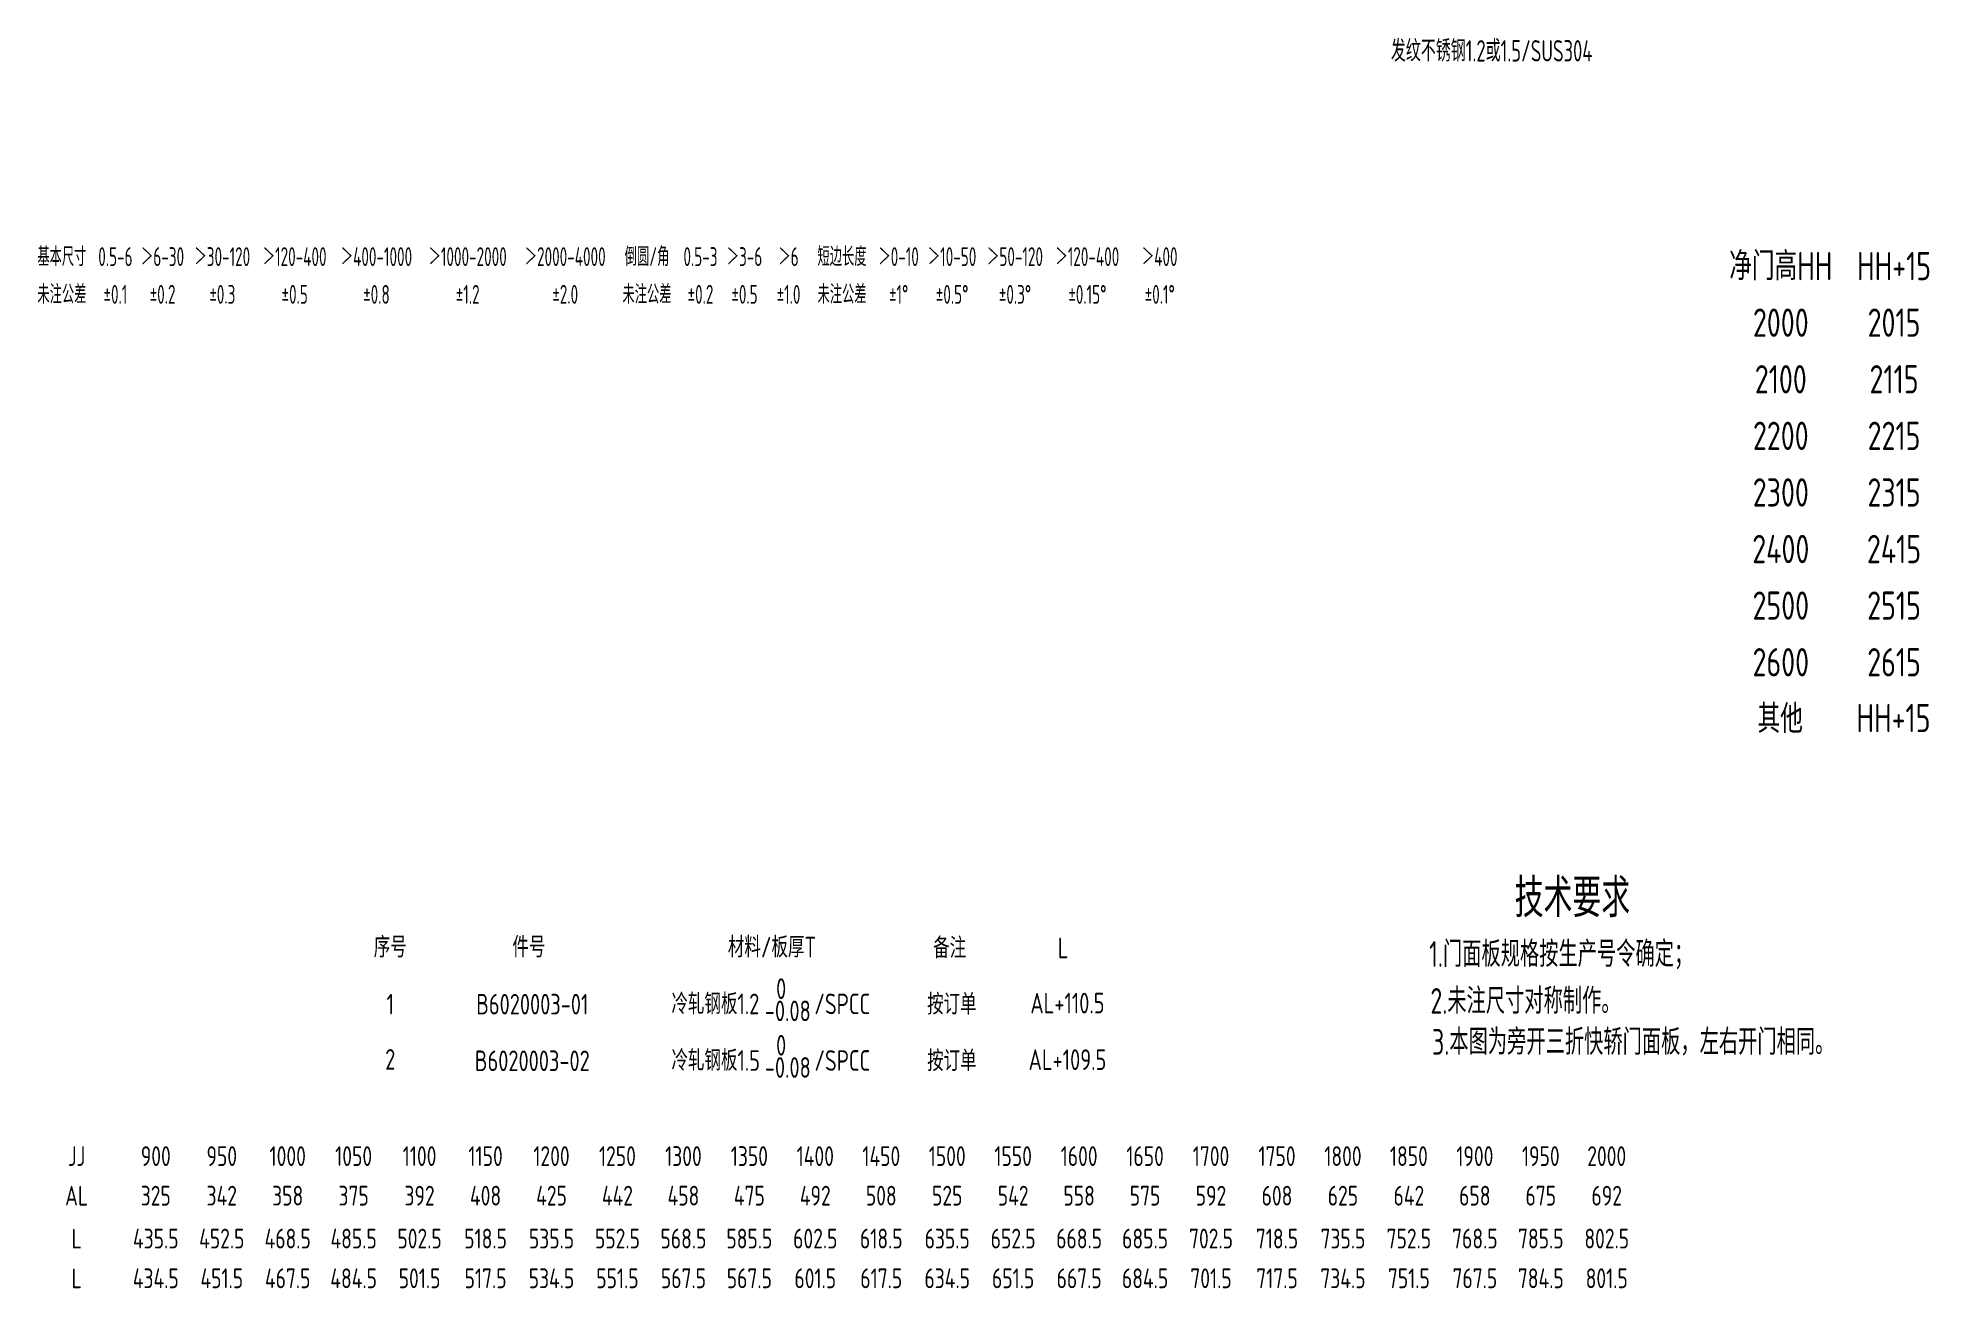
# Model space of a CAD drawing. Header units: inches. Extents: x 14216 to 120088, y -28681 to 23559.
# Drawn here: x 94654 to 94954.7, y 19220.7 to 19419.5 of the extents above; entities that cross this region are included whole.
import ezdxf
from ezdxf.enums import TextEntityAlignment as Align

# ---------------------------------------------------------------- set-up
doc = ezdxf.new("R2010")
doc.units = ezdxf.units.IN
doc.header["$LTSCALE"] = 0.3
doc.header["$MEASUREMENT"] = 0
for name, color, linetype in [('2', 2, 'Continuous'), ('2细实线', 2, 'Continuous'), ('7', 4, 'Continuous')]:
    doc.layers.add(name, color=color, linetype=linetype)
doc.styles.add('HZ', font='isocp2.shx', dxfattribs={"width": 0.7, "bigfont": 'hztxt.shx'})

msp = doc.modelspace()

# ---------------------------------------------------------------- texts
at = {"layer": '2', "color": 6, "style": 'HZ', "width": 0.7}
msp.add_text('发纹不锈钢1.2或1.5/SUS304', height=3.4, dxfattribs=at).set_placement((94869.1, 19415.76))
at = {"layer": '2', "style": 'HZ', "width": 0.75}
for s, p in [('1.门面板规格按生产号令确定；', (94875.19, 19271.79)), ('2.未注尺寸对称制作。', (94875.39, 19264.33)), ('3.本图为旁开三折快轿门面板，左右开门相同。', (94875.65, 19257.81))]:
    msp.add_text(s, height=4.08, dxfattribs=at).set_placement(p)
at = {"layer": '2细实线', "style": 'HZ'}
for s, height, width, p in [('基本尺寸', 3, 0.65, (94657.86, 19384.73)), ('0.5-6', 3, 0.65, (94666.36, 19384.73)), ('＞6-30', 3, 0.65, (94673.86, 19384.73)), ('＞30-120', 3, 0.65, (94683.36, 19384.73)), ('＞120-400', 3, 0.65, (94694.86, 19384.73)), ('＞400-1000', 3, 0.65, (94707.86, 19384.73)), ('＞1000-2000', 3, 0.65, (94722.36, 19384.73)), ('＞2000-4000', 3, 0.65, (94737.86, 19384.73)), ('倒圆/角', 3, 0.65, (94750.86, 19384.73)), ('0.5-3', 3, 0.65, (94759.36, 19384.73)), ('＞3-6', 3, 0.65, (94766.36, 19384.73)), ('＞6', 3, 0.65, (94773.36, 19384.73)), ('短边长度', 3, 0.65, (94781.86, 19384.73)), ('＞0-10', 3, 0.65, (94790.86, 19384.73)), ('＞10-50', 3, 0.65, (94799.36, 19384.73)), ('＞50-120', 3, 0.65, (94809.36, 19384.73)), ('＞120-400', 3, 0.65, (94820.86, 19384.73)), ('＞400', 3, 0.65, (94832.36, 19384.73)), ('净门高HH', 4.5, 0.8, (94931.08, 19383.23)), ('HH+15', 4.5, 0.8, (94949.08, 19383.23)), ('未注公差', 3, 0.65, (94657.86, 19378.73)), ('%%p0.1', 3, 0.65, (94666.36, 19378.73)), ('%%p0.2', 3, 0.65, (94673.86, 19378.73)), ('%%p0.3', 3, 0.65, (94683.36, 19378.73)), ('%%p0.5', 3, 0.65, (94694.86, 19378.73)), ('%%p0.8', 3, 0.65, (94707.86, 19378.73)), ('%%p1.2', 3, 0.65, (94722.36, 19378.73)), ('%%p2.0', 3, 0.65, (94737.86, 19378.73)), ('未注公差', 3, 0.65, (94750.86, 19378.73)), ('%%p0.2', 3, 0.65, (94759.36, 19378.73)), ('%%p0.5', 3, 0.65, (94766.36, 19378.73)), ('%%p1.0', 3, 0.65, (94773.36, 19378.73)), ('未注公差', 3, 0.65, (94781.86, 19378.73)), ('%%p1%%d', 3, 0.65, (94790.86, 19378.73)), ('%%p0.5%%d', 3, 0.65, (94799.36, 19378.73)), ('%%p0.3%%d', 3, 0.65, (94809.36, 19378.73)), ('%%p0.15%%d', 3, 0.65, (94820.86, 19378.73)), ('%%p0.1%%d', 3, 0.65, (94832.36, 19378.73)), ('2000', 4.5, 0.8, (94931.08, 19374.23)), ('2015', 4.5, 0.8, (94949.08, 19374.23)), ('2100', 4.5, 0.8, (94931.08, 19365.23)), ('2115', 4.5, 0.8, (94949.08, 19365.23)), ('2200', 4.5, 0.8, (94931.08, 19356.23)), ('2215', 4.5, 0.8, (94949.08, 19356.23)), ('2300', 4.5, 0.8, (94931.08, 19347.23)), ('2315', 4.5, 0.8, (94949.08, 19347.23)), ('2400', 4.5, 0.8, (94931.08, 19338.23)), ('2415', 4.5, 0.8, (94949.08, 19338.23)), ('2500', 4.5, 0.8, (94931.08, 19329.23)), ('2515', 4.5, 0.8, (94949.08, 19329.23)), ('2600', 4.5, 0.8, (94931.08, 19320.23)), ('2615', 4.5, 0.8, (94949.08, 19320.23)), ('其他', 4.5, 0.8, (94930.99, 19311.23)), ('HH+15', 4.5, 0.8, (94948.99, 19311.36)), ('序号', 3.276, 0.8, (94710.05, 19274.92)), ('件号', 3.276, 0.8, (94732.09, 19274.92)), ('材料/板厚T', 3.276, 0.8, (94770.73, 19274.92)), ('备注', 3.276, 0.8, (94798.97, 19274.8)), ('L', 3.28, 0.8, (94817, 19274.8)), ('1', 3.28, 0.8, (94710.05, 19265.85)), ('B6020003-01', 3.276, 0.8, (94732.63, 19265.85)), ('2', 3.28, 0.8, (94710.05, 19257.07)), ('B6020003-02', 3.276, 0.8, (94732.63, 19256.85)), ('JJ', 3.145, 0.8, (94660.2, 19241.69)), ('900', 3.145, 0.8, (94672.78, 19241.69)), ('950', 3.145, 0.8, (94683.27, 19241.69)), ('1000', 3.145, 0.8, (94693.75, 19241.69)), ('1050', 3.145, 0.8, (94704.23, 19241.69)), ('1100', 3.145, 0.8, (94714.71, 19241.69)), ('1150', 3.145, 0.8, (94725.2, 19241.69)), ('1200', 3.145, 0.8, (94735.68, 19241.69)), ('1250', 3.145, 0.8, (94746.16, 19241.69)), ('1300', 3.145, 0.8, (94756.65, 19241.69)), ('1350', 3.145, 0.8, (94767.13, 19241.69)), ('1400', 3.145, 0.8, (94777.61, 19241.69)), ('1450', 3.145, 0.8, (94788.1, 19241.69)), ('1500', 3.145, 0.8, (94798.58, 19241.69)), ('1550', 3.145, 0.8, (94809.06, 19241.69)), ('1600', 3.145, 0.8, (94819.55, 19241.69)), ('1650', 3.145, 0.8, (94830.03, 19241.69)), ('1700', 3.145, 0.8, (94840.51, 19241.69)), ('1750', 3.145, 0.8, (94851, 19241.69)), ('1800', 3.145, 0.8, (94861.48, 19241.69)), ('1850', 3.145, 0.8, (94871.96, 19241.69)), ('1900', 3.145, 0.8, (94882.45, 19241.69)), ('1950', 3.145, 0.8, (94892.93, 19241.69)), ('2000', 3.145, 0.8, (94903.41, 19241.69)), ('AL', 3.145, 0.8, (94660.2, 19235.4)), ('325', 3.145, 0.8, (94672.78, 19235.4)), ('342', 3.145, 0.8, (94683.27, 19235.4)), ('358', 3.145, 0.8, (94693.75, 19235.4)), ('375', 3.145, 0.8, (94704.23, 19235.4)), ('392', 3.145, 0.8, (94714.71, 19235.4)), ('408', 3.145, 0.8, (94725.2, 19235.4)), ('425', 3.145, 0.8, (94735.68, 19235.4)), ('442', 3.145, 0.8, (94746.16, 19235.4)), ('458', 3.145, 0.8, (94756.65, 19235.4)), ('475', 3.145, 0.8, (94767.13, 19235.4)), ('492', 3.145, 0.8, (94777.61, 19235.4)), ('508', 3.145, 0.8, (94788.1, 19235.4)), ('525', 3.145, 0.8, (94798.58, 19235.4)), ('542', 3.145, 0.8, (94809.06, 19235.4)), ('558', 3.145, 0.8, (94819.55, 19235.4)), ('575', 3.145, 0.8, (94830.03, 19235.4)), ('592', 3.145, 0.8, (94840.51, 19235.4)), ('608', 3.145, 0.8, (94851, 19235.4)), ('625', 3.145, 0.8, (94861.48, 19235.4)), ('642', 3.145, 0.8, (94871.96, 19235.4)), ('658', 3.145, 0.8, (94882.45, 19235.4)), ('675', 3.145, 0.8, (94892.93, 19235.4)), ('692', 3.145, 0.8, (94903.41, 19235.4)), ('L', 3.14, 0.8, (94660.2, 19228.58)), ('435.5', 3.145, 0.8, (94672.78, 19228.58)), ('452.5', 3.145, 0.8, (94683.27, 19228.58)), ('468.5', 3.145, 0.8, (94693.75, 19228.58)), ('485.5', 3.145, 0.8, (94704.23, 19228.58)), ('502.5', 3.145, 0.8, (94714.71, 19228.58)), ('518.5', 3.145, 0.8, (94725.2, 19228.58)), ('535.5', 3.145, 0.8, (94735.68, 19228.58)), ('552.5', 3.145, 0.8, (94746.16, 19228.58)), ('568.5', 3.145, 0.8, (94756.65, 19228.58)), ('585.5', 3.145, 0.8, (94767.13, 19228.58)), ('602.5', 3.145, 0.8, (94777.61, 19228.58)), ('618.5', 3.145, 0.8, (94788.1, 19228.58)), ('635.5', 3.145, 0.8, (94798.58, 19228.58)), ('652.5', 3.145, 0.8, (94809.06, 19228.58)), ('668.5', 3.145, 0.8, (94819.55, 19228.58)), ('685.5', 3.145, 0.8, (94830.03, 19228.58)), ('702.5', 3.145, 0.8, (94840.51, 19228.58)), ('718.5', 3.145, 0.8, (94851, 19228.58)), ('735.5', 3.145, 0.8, (94861.48, 19228.58)), ('752.5', 3.145, 0.8, (94871.96, 19228.58)), ('768.5', 3.145, 0.8, (94882.45, 19228.58)), ('785.5', 3.145, 0.8, (94892.93, 19228.58)), ('802.5', 3.145, 0.8, (94903.41, 19228.58)), ('L', 3.14, 0.8, (94660.2, 19222.26)), ('434.5', 3.145, 0.8, (94672.78, 19222.26)), ('451.5', 3.145, 0.8, (94683.27, 19222.26)), ('467.5', 3.145, 0.8, (94693.75, 19222.26)), ('484.5', 3.145, 0.8, (94704.23, 19222.26)), ('501.5', 3.145, 0.8, (94714.71, 19222.26)), ('517.5', 3.145, 0.8, (94725.2, 19222.26)), ('534.5', 3.145, 0.8, (94735.68, 19222.26)), ('551.5', 3.145, 0.8, (94746.16, 19222.26)), ('567.5', 3.145, 0.8, (94756.65, 19222.26)), ('567.5', 3.145, 0.8, (94767.13, 19222.26)), ('601.5', 3.145, 0.8, (94777.61, 19222.26)), ('617.5', 3.145, 0.8, (94788.1, 19222.26)), ('634.5', 3.145, 0.8, (94798.58, 19222.26)), ('651.5', 3.145, 0.8, (94809.06, 19222.26)), ('667.5', 3.145, 0.8, (94819.55, 19222.26)), ('684.5', 3.145, 0.8, (94830.03, 19222.26)), ('701.5', 3.145, 0.8, (94840.51, 19222.26)), ('717.5', 3.145, 0.8, (94851, 19222.26)), ('734.5', 3.145, 0.8, (94861.48, 19222.26)), ('751.5', 3.145, 0.8, (94871.96, 19222.26)), ('767.5', 3.145, 0.8, (94882.45, 19222.26)), ('784.5', 3.145, 0.8, (94892.93, 19222.26)), ('801.5', 3.145, 0.8, (94903.41, 19222.26))]:
    msp.add_text(s, height=height, dxfattribs=dict(at, width=width)).set_placement(p, align=Align.MIDDLE_CENTER)
at = {"layer": '2细实线', "style": 'HZ', "width": 0.8}
for s, p in [('冷轧钢板1.2', (94754.75, 19264.26)), (' 0', (94769.88, 19266.68)), ('-0.08', (94769.59, 19263.15)), ('/SPCC', (94777.45, 19264.26)), ('冷轧钢板1.5', (94754.75, 19255.26)), (' 0', (94769.88, 19257.68)), ('-0.08', (94769.59, 19254.15)), ('/SPCC', (94777.46, 19255.26))]:
    msp.add_text(s, height=3.276, dxfattribs=at).set_placement(p)
for s, p in [('按订单', (94799.32, 19266.02)), ('AL+110.5', (94817.69, 19266.02)), ('按订单', (94799.32, 19257.02)), ('AL+109.5', (94817.69, 19257.02))]:
    msp.add_text(s, height=3.276, dxfattribs=at).set_placement(p, align=Align.MIDDLE)
at = {"layer": '7', "style": 'HZ', "width": 0.75}
msp.add_text('技术要求', height=6.12, dxfattribs=at).set_placement((94888.78, 19279.69))

doc.saveas('drawing.dxf')
